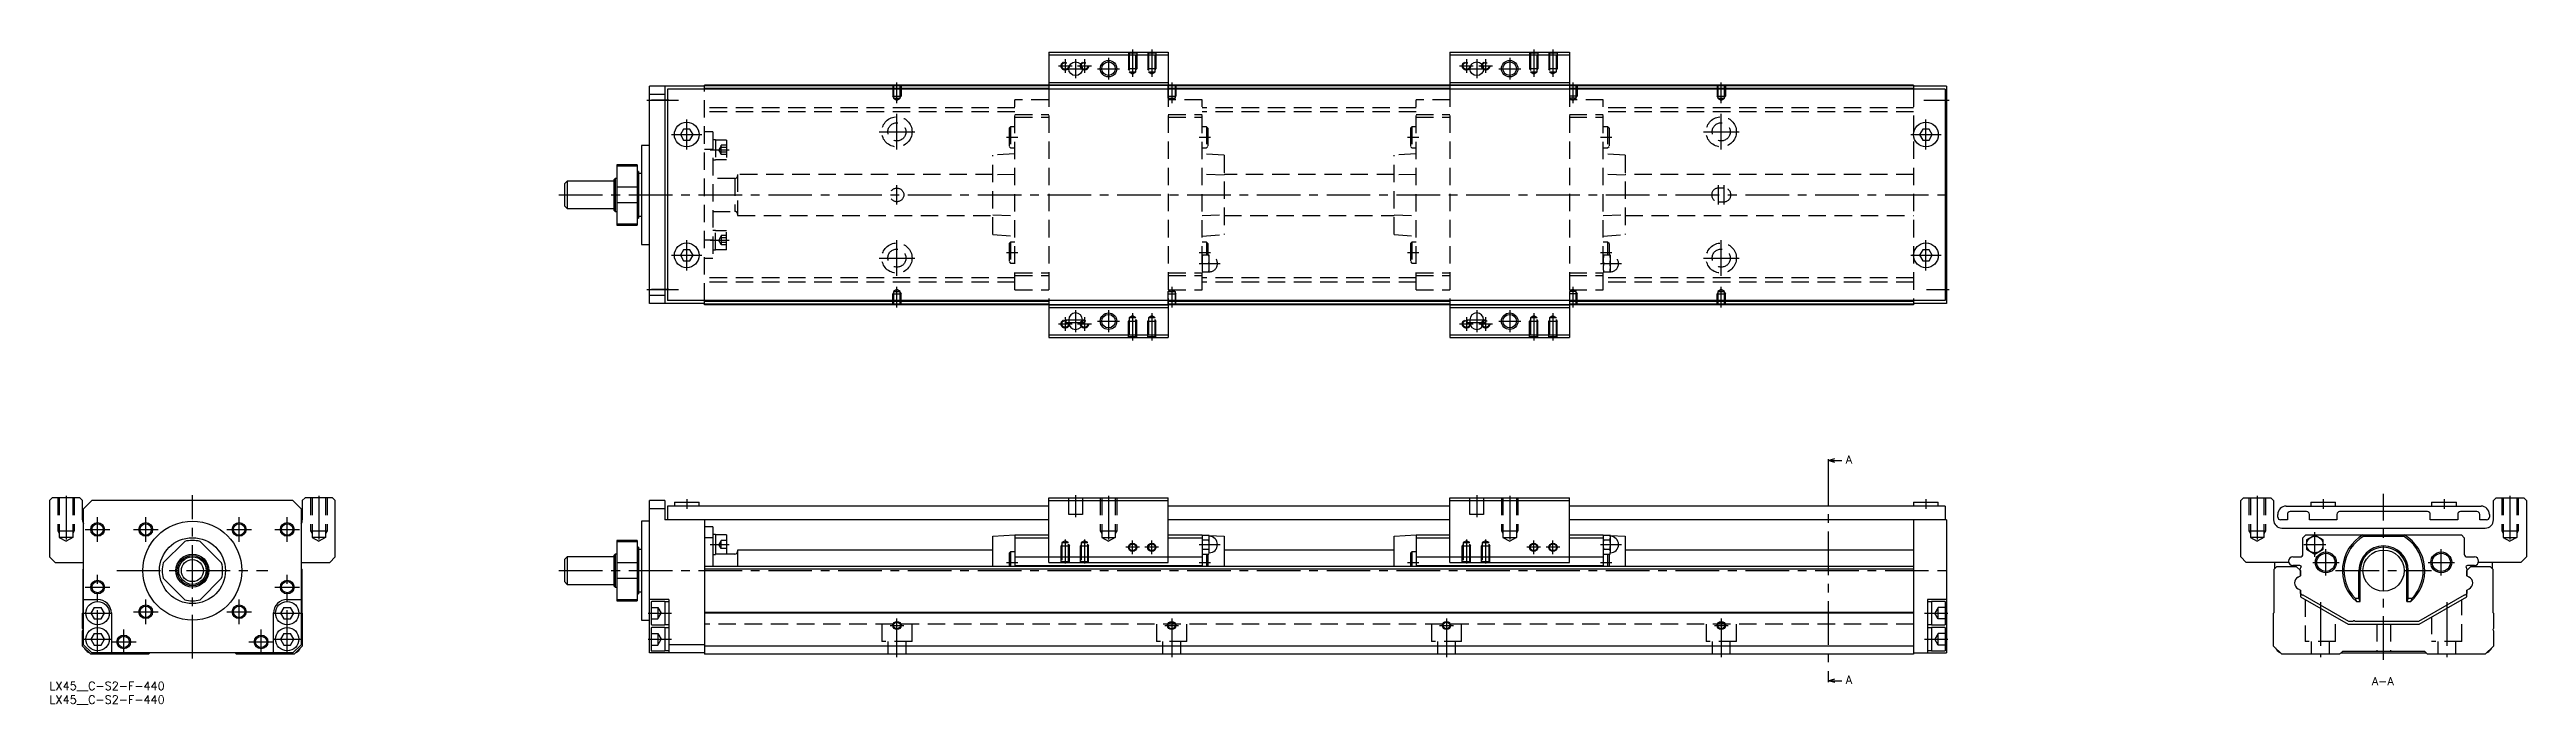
# Model space of a CAD drawing. Extents: x 0 to 901, y -8 to 230.
import ezdxf

# ---------------------------------------------------------------- set-up
doc = ezdxf.new("R2010")
doc.units = 0
doc.header["$LTSCALE"] = 0.5
doc.linetypes.add('CENTER', pattern=[50.8, 31.75, -6.35, 6.35, -6.35])
doc.linetypes.add('DASHED', pattern=[19.05, 12.7, -6.35])
for name, color, linetype in [('MSM_CENTER', 1, 'CENTER'), ('MSM_CONTINUOUS', 7, 'CONTINUOUS'), ('MSM_DASHED', 4, 'DASHED'), ('MSM_NARROW', 5, 'CONTINUOUS'), ('MSM_PART_NUMBER', 7, 'CONTINUOUS')]:
    doc.layers.add(name, color=color, linetype=linetype)
doc.styles.get("Standard").update_dxf_attribs({"font": 'txt.shx', "height": 3, "bigfont": 'bigfont.shx'})

msp = doc.modelspace()

# ---------------------------------------------------------------- texts
at = {"layer": 'MSM_PART_NUMBER'}
for s, p in [('A', (653.69, 79.49)), ('A', (653.69, -0.75)), ('A-A', (845.18, -1.28))]:
    msp.add_text(s, height=3, dxfattribs=at).set_placement(p)

# ---------------------------------------------------------------- blocks, each defined once
blk = doc.blocks.new('*U3')
at = {"layer": 'MSM_PART_NUMBER'}
blk.add_text('LX45__C-S2-F-440', height=3, dxfattribs=at).set_placement((0, -3))
blk = doc.blocks.new('*U4')
at = {"layer": 'MSM_PART_NUMBER'}
blk.add_text('LX45__C-S2-F-440', height=3, dxfattribs=at).set_placement((0, -8))

# ---------------------------------------------------------------- linework, layer by layer
at = {"layer": 'MSM_CENTER'}
for p, q in [((369.65, 226.88), (369.65, 221.88)), ((373.4, 226.88), (373.4, 219.88)), ((376.65, 226.88), (376.65, 221.88)), ((385.4, 227.38), (385.4, 219.38)), ((394.15, 230.38), (394.15, 220.47)), ((401.15, 230.38), (401.15, 220.47)), ((515.65, 226.88), (515.65, 221.88)), ((519.4, 226.88), (519.4, 219.88)), ((522.65, 226.88), (522.65, 221.88)), ((531.4, 227.38), (531.4, 219.38)), ((540.15, 230.38), (540.15, 220.47)), ((547.15, 230.38), (547.15, 220.47)), ((308.4, 210.87), (308.4, 218.38)), ((367.15, 224.38), (372.15, 224.38)), ((369.9, 223.38), (376.9, 223.38)), ((374.15, 224.38), (379.15, 224.38)), ((381.4, 223.38), (389.4, 223.38)), ((408.4, 218.38), (408.4, 210.87)), ((513.15, 224.38), (518.15, 224.38)), ((515.9, 223.38), (522.9, 223.38)), ((520.15, 224.38), (525.15, 224.38)), ((527.4, 223.38), (535.4, 223.38)), ((554.4, 218.38), (554.4, 210.87)), ((608.4, 210.87), (608.4, 218.38)), ((217.4, 211.88), (228.9, 211.88)), ((682.07, 211.88), (691.4, 211.88)), ((226.4, 199.38), (237.4, 199.38)), ((231.9, 193.88), (231.9, 204.88)), ((301.9, 200.38), (314.9, 200.38)), ((308.4, 193.88), (308.4, 206.88)), ((348.25, 198.38), (352.35, 198.38)), ((418.45, 198.38), (422.55, 198.38)), ((494.25, 198.38), (498.35, 198.38)), ((564.45, 198.38), (568.55, 198.38)), ((601.9, 200.38), (614.9, 200.38)), ((608.4, 193.88), (608.4, 206.88)), ((677.4, 199.38), (688.4, 199.38)), ((682.9, 193.88), (682.9, 204.88)), ((240.4, 193.83), (247.4, 193.83)), ((308.4, 173.88), (308.4, 180.88)), ((607.4, 173.88), (607.4, 180.88)), ((609.4, 173.88), (609.4, 180.88)), ((185.4, 177.38), (692.4, 177.38)), ((226.4, 155.38), (237.4, 155.38)), ((231.9, 149.88), (231.9, 160.88)), ((240.4, 160.92), (247.4, 160.92)), ((301.9, 154.38), (314.9, 154.38)), ((308.4, 147.88), (308.4, 160.88)), ((348.25, 156.38), (352.35, 156.38)), ((418.45, 156.38), (422.55, 156.38)), ((494.25, 156.38), (498.35, 156.38)), ((564.45, 156.38), (568.55, 156.38)), ((601.9, 154.38), (614.9, 154.38)), ((608.4, 147.88), (608.4, 160.88)), ((677.4, 155.38), (688.4, 155.38)), ((682.9, 149.88), (682.9, 160.88)), ((418.45, 152.38), (426.05, 152.38)), ((564.45, 152.38), (572.05, 152.38)), ((217.4, 142.88), (228.9, 142.88)), ((308.4, 136.38), (308.4, 143.89)), ((373.4, 135.38), (373.4, 127.38)), ((385.4, 135.38), (385.4, 127.38)), ((408.4, 143.89), (408.4, 136.38)), ((519.4, 135.38), (519.4, 127.38)), ((531.4, 135.38), (531.4, 127.38)), ((554.4, 143.89), (554.4, 136.38)), ((608.4, 136.38), (608.4, 143.89)), ((683.07, 142.88), (691.4, 142.88)), ((367.15, 130.38), (372.15, 130.38)), ((369.65, 132.88), (369.65, 127.88)), ((369.9, 131.88), (376.9, 131.88)), ((369.9, 130.88), (376.9, 130.88)), ((374.15, 130.38), (379.15, 130.38)), ((376.65, 132.88), (376.65, 127.88)), ((381.4, 131.38), (389.4, 131.38)), ((394.15, 134.29), (394.15, 124.38)), ((401.15, 134.29), (401.15, 124.38)), ((513.15, 130.38), (518.15, 130.38)), ((515.65, 132.88), (515.65, 127.88)), ((515.9, 131.88), (522.9, 131.88)), ((515.9, 130.88), (522.9, 130.88)), ((520.15, 130.38), (525.15, 130.38)), ((522.65, 132.88), (522.65, 127.88)), ((527.4, 131.38), (535.4, 131.38)), ((540.15, 134.29), (540.15, 124.38)), ((547.15, 134.29), (547.15, 124.38)), ((647.27, 80.12), (647.27, 0.88)), ((6, 67.76), (6, 50.18)), ((52, 8.5), (52, 68)), ((98, 67.76), (98, 50.18)), ((231.9, 66.5), (231.9, 63)), ((373.4, 68), (373.4, 60)), ((385.4, 67.76), (385.4, 50.18)), ((519.4, 68), (519.4, 60)), ((531.4, 67.76), (531.4, 50.18)), ((682.9, 66.5), (682.9, 63)), ((803.44, 67.76), (803.44, 50.18)), ((827.44, 66.5), (827.44, 63)), ((849.44, 8), (849.44, 68.5)), ((871.44, 66.5), (871.44, 63)), ((895.44, 67.76), (895.44, 50.18)), ((13, 55.5), (22, 55.5)), ((17.5, 51), (17.5, 60)), ((30.5, 55.5), (39.5, 55.5)), ((35, 51), (35, 60)), ((64.5, 55.5), (73.5, 55.5)), ((69, 51), (69, 60)), ((82, 55.5), (91, 55.5)), ((86.5, 51), (86.5, 60)), ((824.44, 45.54), (824.44, 54.46)), ((240.4, 50), (247.4, 50)), ((369.65, 51.81), (369.65, 43.1)), ((376.65, 51.81), (376.65, 43.1)), ((396.65, 49), (391.65, 49)), ((394.15, 46.5), (394.15, 51.5)), ((403.65, 49), (398.65, 49)), ((401.15, 46.5), (401.15, 51.5)), ((418.45, 50), (426.05, 50)), ((515.65, 51.81), (515.65, 43.1)), ((522.65, 51.81), (522.65, 43.1)), ((542.65, 49), (537.65, 49)), ((540.15, 46.5), (540.15, 51.5)), ((549.65, 49), (544.65, 49)), ((547.15, 46.5), (547.15, 51.5)), ((564.45, 50), (572.05, 50)), ((820.44, 50), (828.44, 50)), ((828.44, 38.7), (828.44, 48.3)), ((870.44, 38.7), (870.44, 48.3)), ((17.5, 10.25), (17.5, 39)), ((24.5, 40.5), (79.5, 40.5)), ((86.5, 10.25), (86.5, 39)), ((185.4, 40.5), (692.4, 40.5)), ((348.25, 43.5), (352.35, 43.5)), ((418.45, 43.5), (422.55, 43.5)), ((494.25, 43.5), (498.35, 43.5)), ((564.45, 43.5), (568.55, 43.5)), ((823.64, 43.5), (833.24, 43.5)), ((831.94, 40.5), (866.94, 40.5)), ((865.64, 43.5), (875.24, 43.5)), ((13, 34.5), (22, 34.5)), ((35, 21), (35, 30)), ((69, 21), (69, 30)), ((82, 34.5), (91, 34.5)), ((826.44, 28.97), (826.44, 9)), ((872.44, 28.97), (872.44, 9)), ((12.25, 25), (22.75, 25)), ((27, 10), (27, 19)), ((30.5, 25.5), (39.5, 25.5)), ((64.5, 25.5), (73.5, 25.5)), ((77, 10), (77, 19)), ((81.25, 25), (91.75, 25)), ((217.9, 25), (226.4, 25)), ((305.9, 20.5), (310.9, 20.5)), ((308.4, 9), (308.4, 23)), ((405.9, 20.5), (410.9, 20.5)), ((408.4, 23), (408.4, 9)), ((505.9, 20.5), (510.9, 20.5)), ((508.4, 23), (508.4, 9)), ((605.9, 20.5), (610.9, 20.5)), ((608.4, 23), (608.4, 9)), ((682.4, 25), (690.9, 25)), ((12.25, 15.5), (22.75, 15.5)), ((22.5, 14.5), (31.5, 14.5)), ((72.5, 14.5), (81.5, 14.5)), ((81.25, 15.5), (91.75, 15.5)), ((217.9, 15.5), (226.4, 15.5)), ((682.4, 15.5), (690.9, 15.5))]:
    msp.add_line(p, q, dxfattribs=at)
at = {"layer": 'MSM_CONTINUOUS'}
for p, q in [((363.65, 229.38), (363.65, 215.88)), ((363.65, 229.38), (407.15, 229.38)), ((363.65, 228.38), (407.15, 228.38)), ((407.15, 229.38), (407.15, 215.88)), ((509.65, 229.38), (509.65, 215.88)), ((509.65, 229.38), (553.15, 229.38)), ((509.65, 228.38), (553.15, 228.38)), ((553.15, 229.38), (553.15, 215.88)), ((238.4, 216.98), (218.4, 216.98)), ((218.4, 137.78), (218.4, 216.98)), ((223.9, 216.98), (223.9, 137.78)), ((678.4, 217.38), (238.4, 217.38)), ((238.4, 215.88), (238.4, 217.38)), ((363.65, 217.18), (238.4, 217.18)), ((363.65, 218.38), (407.15, 218.38)), ((363.65, 217.38), (407.15, 217.38)), ((509.65, 217.18), (407.15, 217.18)), ((509.65, 218.38), (553.15, 218.38)), ((509.65, 217.38), (553.15, 217.38)), ((678.4, 217.18), (553.15, 217.18)), ((678.4, 217.38), (678.4, 215.88)), ((690.4, 216.98), (678.4, 216.98)), ((690.4, 216.98), (690.4, 137.78)), ((223.9, 213.98), (218.4, 213.98)), ((689.9, 215.88), (224.9, 215.88)), ((224.9, 215.88), (224.9, 138.88)), ((363.65, 216.18), (238.4, 216.18)), ((509.65, 216.18), (407.15, 216.18)), ((678.4, 216.18), (553.15, 216.18)), ((689.9, 215.88), (689.9, 138.88)), ((230.74, 201.38), (229.59, 199.38)), ((229.59, 199.38), (230.74, 197.38)), ((233.05, 201.38), (230.74, 201.38)), ((234.2, 199.38), (233.05, 201.38)), ((233.05, 197.38), (234.2, 199.38)), ((681.74, 201.38), (680.59, 199.38)), ((680.59, 199.38), (681.74, 197.38)), ((684.05, 201.38), (681.74, 201.38)), ((685.2, 199.38), (684.05, 201.38)), ((684.05, 197.38), (685.2, 199.38)), ((215.4, 195.38), (215.4, 159.38)), ((218.4, 195.38), (215.4, 195.38)), ((230.74, 197.38), (233.05, 197.38)), ((681.74, 197.38), (684.05, 197.38)), ((188.4, 182.38), (187.4, 181.38)), ((187.4, 181.38), (187.4, 173.38)), ((188.4, 182.38), (188.4, 172.38)), ((205.4, 182.38), (188.4, 182.38)), ((205.9, 183.38), (205.4, 182.88)), ((205.4, 182.88), (205.4, 171.88)), ((205.9, 183.38), (205.9, 171.38)), ((206.4, 183.38), (205.9, 183.38)), ((213.9, 188.38), (206.4, 188.38)), ((206.4, 188.38), (206.4, 166.38)), ((206.4, 188.01), (213.9, 188.01)), ((213.9, 188.38), (213.9, 166.38)), ((214.4, 185.88), (213.9, 185.88)), ((214.4, 185.88), (214.4, 168.88)), ((215.4, 185.13), (214.4, 185.13)), ((187.4, 173.38), (188.4, 172.38)), ((188.4, 172.38), (205.4, 172.38)), ((205.4, 171.88), (205.9, 171.38)), ((205.9, 171.38), (206.4, 171.38)), ((213.9, 180.17), (206.4, 180.17)), ((206.4, 174.58), (213.9, 174.58)), ((213.9, 166.74), (206.4, 166.74)), ((206.4, 166.38), (213.9, 166.38)), ((213.9, 168.88), (214.4, 168.88)), ((214.4, 169.63), (215.4, 169.63)), ((215.4, 159.38), (218.4, 159.38)), ((230.74, 157.38), (229.59, 155.38)), ((229.59, 155.38), (230.74, 153.38)), ((233.05, 157.38), (230.74, 157.38)), ((230.74, 153.38), (233.05, 153.38)), ((234.2, 155.38), (233.05, 157.38)), ((233.05, 153.38), (234.2, 155.38)), ((681.74, 157.38), (680.59, 155.38)), ((680.59, 155.38), (681.74, 153.38)), ((684.05, 157.38), (681.74, 157.38)), ((681.74, 153.38), (684.05, 153.38)), ((685.2, 155.38), (684.05, 157.38)), ((684.05, 153.38), (685.2, 155.38)), ((223.9, 140.78), (218.4, 140.78)), ((238.4, 137.78), (218.4, 137.78)), ((689.9, 138.88), (224.9, 138.88)), ((238.4, 137.38), (238.4, 138.88)), ((363.65, 138.58), (238.4, 138.58)), ((363.65, 137.58), (238.4, 137.58)), ((678.4, 137.38), (238.4, 137.38)), ((363.65, 138.88), (363.65, 125.38)), ((363.65, 137.38), (407.15, 137.38)), ((363.65, 136.38), (407.15, 136.38)), ((407.15, 138.88), (407.15, 125.38)), ((509.65, 138.58), (407.15, 138.58)), ((509.65, 137.58), (407.15, 137.58)), ((509.65, 138.88), (509.65, 125.38)), ((509.65, 137.38), (553.15, 137.38)), ((509.65, 137.38), (553.15, 137.38)), ((509.65, 136.38), (553.15, 136.38)), ((553.15, 138.88), (553.15, 125.38)), ((678.4, 138.58), (553.15, 138.58)), ((678.4, 137.58), (553.15, 137.58)), ((678.4, 138.88), (678.4, 137.38)), ((690.4, 137.78), (678.4, 137.78)), ((363.65, 126.38), (407.15, 126.38)), ((370.9, 131.88), (370.9, 130.88)), ((375.9, 130.88), (375.9, 131.88)), ((509.65, 126.38), (553.15, 126.38)), ((516.9, 131.88), (516.9, 130.88)), ((521.9, 130.88), (521.9, 131.88)), ((363.65, 125.38), (407.15, 125.38)), ((509.65, 125.38), (553.15, 125.38)), ((647.27, 80.62), (649.77, 81.29)), ((647.27, 81.12), (647.27, 80.12)), ((647.27, 80.62), (652.27, 80.62)), ((649.77, 79.95), (647.27, 80.62)), ((1, 67), (0, 66)), ((0, 66), (0, 45.5)), ((11, 67), (1, 67)), ((12, 66), (11, 67)), ((12, 59), (12, 66)), ((15.4, 66), (12.4, 63)), ((88.6, 66), (15.4, 66)), ((91.6, 63), (88.6, 66)), ((93, 67), (92, 66)), ((92, 66), (92, 59)), ((103, 67), (93, 67)), ((104, 66), (103, 67)), ((104, 45.5), (104, 66)), ((223.9, 66), (218.4, 66)), ((218.4, 10.5), (218.4, 66)), ((223.9, 66), (223.9, 59)), ((224.9, 64), (224.9, 59)), ((363.65, 64), (224.9, 64)), ((227.4, 65.5), (227.4, 64)), ((227.4, 65.5), (236.4, 65.5)), ((236.4, 64), (236.4, 65.5)), ((363.65, 67), (407.15, 67)), ((363.65, 43.5), (363.65, 67)), ((363.65, 66), (407.15, 66)), ((407.15, 43.5), (407.15, 67)), ((509.65, 64), (407.15, 64)), ((509.65, 67), (553.15, 67)), ((509.65, 43.5), (509.65, 67)), ((509.65, 66), (553.15, 66)), ((553.15, 43.5), (553.15, 67)), ((689.9, 64), (553.15, 64)), ((678.4, 65.5), (678.4, 64)), ((678.4, 65.5), (687.4, 65.5)), ((687.4, 64), (687.4, 65.5)), ((689.9, 64), (689.9, 59)), ((797.44, 66), (798.44, 67)), ((797.44, 45.5), (797.44, 66)), ((798.44, 67), (808.44, 67)), ((808.44, 67), (809.44, 66)), ((809.44, 66), (809.44, 59)), ((813.94, 64), (884.94, 64)), ((822.94, 65.5), (831.94, 65.5)), ((822.94, 65.5), (822.94, 64)), ((831.94, 64), (831.94, 65.5)), ((866.94, 65.5), (875.94, 65.5)), ((866.94, 65.5), (866.94, 64)), ((875.94, 64), (875.94, 65.5)), ((889.44, 66), (890.44, 67)), ((889.44, 59), (889.44, 66)), ((890.44, 67), (900.44, 67)), ((900.44, 67), (901.44, 66)), ((901.44, 66), (901.44, 45.5)), ((12.4, 13.5), (12.4, 63)), ((91.6, 63), (91.6, 13.5)), ((218.4, 58.5), (215.4, 58.5)), ((215.4, 58.5), (215.4, 22.5)), ((223.9, 63), (218.4, 63)), ((363.65, 59), (223.9, 59)), ((238.4, 59), (238.4, 10)), ((241.4, 56.5), (238.4, 56.5)), ((241.4, 56.5), (241.4, 42)), ((509.65, 59), (407.15, 59)), ((690.4, 59), (553.15, 59)), ((678.4, 59), (678.4, 10)), ((690.4, 59), (690.4, 10.5)), ((810.94, 60), (810.94, 61)), ((814.44, 59), (811.94, 59)), ((812.44, 56), (886.44, 56)), ((814.44, 61), (814.44, 59)), ((821.44, 62), (815.44, 62)), ((822.44, 59), (822.44, 61)), ((832.44, 59), (822.44, 59)), ((832.44, 61), (832.44, 59)), ((865.44, 62), (833.44, 62)), ((866.44, 59), (866.44, 61)), ((876.44, 59), (866.44, 59)), ((876.44, 61), (876.44, 59)), ((883.44, 62), (877.44, 62)), ((884.44, 59), (884.44, 61)), ((886.94, 59), (884.44, 59)), ((887.94, 61), (887.94, 60)), ((0, 45.5), (2, 43.5)), ((41.36, 43.3), (49.2, 51.14)), ((54.8, 51.14), (62.64, 43.3)), ((102, 43.5), (104, 45.5)), ((188.4, 45.5), (187.4, 44.5)), ((205.4, 45.5), (188.4, 45.5)), ((188.4, 45.5), (188.4, 35.5)), ((205.9, 46.5), (205.4, 46)), ((205.4, 46), (205.4, 35)), ((206.4, 46.5), (205.9, 46.5)), ((205.9, 46.5), (205.9, 34.5)), ((213.9, 51.5), (206.4, 51.5)), ((206.4, 51.5), (206.4, 29.5)), ((206.4, 51.14), (213.9, 51.14)), ((213.9, 51.5), (213.9, 29.5)), ((214.4, 49), (213.9, 49)), ((214.4, 49), (214.4, 32)), ((215.4, 48.25), (214.4, 48.25)), ((241.4, 52.5), (238.4, 52.5)), ((242.4, 53.65), (241.4, 53.65)), ((241.4, 46.35), (242.4, 46.35)), ((242.4, 53.65), (242.4, 46.35)), ((246.4, 53.5), (242.4, 53.5)), ((249.4, 46.5), (242.4, 46.5)), ((246.4, 53.5), (246.4, 46.5)), ((250.4, 48), (250.4, 42)), ((343.35, 48), (250.4, 48)), ((343.35, 53), (351.35, 53.5)), ((343.35, 42), (343.35, 53)), ((349.75, 47.3), (349.25, 46.8)), ((349.25, 46.8), (349.25, 42)), ((351.35, 47.3), (349.75, 47.3)), ((349.75, 47.3), (349.75, 42)), ((351.35, 53.5), (363.65, 53.5)), ((351.35, 53.5), (351.35, 42)), ((351.35, 52.5), (363.65, 52.5)), ((351.35, 45.5), (419.45, 45.5)), ((407.15, 53.5), (419.45, 53.5)), ((407.15, 52.5), (419.45, 52.5)), ((419.45, 53.5), (420.02, 53.46)), ((419.45, 53.5), (419.45, 42)), ((419.57, 53.46), (419.45, 53)), ((419.45, 52.41), (419.45, 52.6)), ((419.45, 47), (419.57, 46.54)), ((419.57, 53.46), (421.92, 53.46)), ((419.57, 51.73), (421.92, 51.73)), ((419.57, 48.27), (421.92, 48.27)), ((419.57, 46.54), (421.92, 46.54)), ((421.05, 46.54), (421.05, 42)), ((421.55, 46.54), (421.55, 42)), ((422.05, 53), (421.92, 53.46)), ((421.92, 46.54), (422.05, 47)), ((421.95, 53.34), (427.45, 53)), ((422.05, 47), (422.05, 53)), ((427.45, 53), (427.45, 42)), ((489.35, 48), (427.45, 48)), ((489.35, 53), (497.35, 53.5)), ((489.35, 42), (489.35, 53)), ((495.75, 47.3), (495.25, 46.8)), ((495.25, 46.8), (495.25, 42)), ((497.35, 47.3), (495.75, 47.3)), ((495.75, 47.3), (495.75, 42)), ((497.35, 53.5), (509.65, 53.5)), ((497.35, 53.5), (497.35, 42)), ((497.35, 52.5), (509.65, 52.5)), ((497.35, 45.5), (565.45, 45.5)), ((553.15, 53.5), (565.45, 53.5)), ((553.15, 52.5), (565.45, 52.5)), ((565.45, 53.5), (566.02, 53.46)), ((565.45, 53.5), (565.45, 42)), ((565.57, 53.46), (565.45, 53)), ((565.45, 52.41), (565.45, 52.6)), ((565.45, 47), (565.57, 46.54)), ((565.57, 53.46), (567.92, 53.46)), ((565.57, 51.73), (567.92, 51.73)), ((565.57, 48.27), (567.92, 48.27)), ((565.57, 46.54), (567.92, 46.54)), ((567.05, 46.54), (567.05, 42)), ((567.55, 46.54), (567.55, 42)), ((568.05, 53), (567.92, 53.46)), ((567.92, 46.54), (568.05, 47)), ((567.95, 53.34), (573.45, 53)), ((568.05, 47), (568.05, 53)), ((573.45, 53), (573.45, 42)), ((678.4, 48), (573.45, 48)), ((799.44, 43.5), (797.44, 45.5)), ((816.39, 45.5), (819.09, 45.5)), ((820.09, 52.5), (821.09, 53.5)), ((820.09, 46.5), (820.09, 52.5)), ((821.09, 53.5), (877.79, 53.5)), ((824.44, 53.46), (821.44, 51.73)), ((821.44, 51.73), (821.44, 48.27)), ((821.44, 48.27), (824.44, 46.54)), ((827.44, 51.73), (824.44, 53.46)), ((824.44, 46.54), (827.44, 48.27)), ((827.44, 48.27), (827.44, 51.73)), ((841.96, 53.5), (842.21, 53)), ((842.21, 53), (856.67, 53)), ((856.67, 53), (856.93, 53.5)), ((877.79, 53.5), (878.79, 52.5)), ((878.79, 52.5), (878.79, 46.5)), ((879.79, 45.5), (882.49, 45.5)), ((901.44, 45.5), (899.44, 43.5)), ((2, 43.5), (12.4, 43.5)), ((12.2, 41), (12.4, 41.2)), ((12.2, 25.2), (12.2, 41)), ((49.2, 29.86), (41.36, 37.7)), ((62.64, 37.7), (54.8, 29.86)), ((91.6, 43.5), (102, 43.5)), ((91.6, 41.2), (91.8, 41)), ((91.8, 41), (91.8, 25.2)), ((187.4, 44.5), (187.4, 36.5)), ((187.4, 36.5), (188.4, 35.5)), ((213.9, 43.3), (206.4, 43.3)), ((206.4, 37.7), (213.9, 37.7)), ((678.4, 42), (238.4, 42)), ((678.4, 41), (238.4, 41)), ((351.35, 42.4), (419.45, 42.4)), ((363.65, 43.5), (407.15, 43.5)), ((497.35, 42.4), (565.45, 42.4)), ((509.65, 43.5), (553.15, 43.5)), ((814.91, 43.5), (799.44, 43.5)), ((809.64, 41), (810.64, 42)), ((809.64, 25.2), (809.64, 41)), ((809.84, 41.2), (809.84, 43.5)), ((810.64, 42), (817.69, 42)), ((818.69, 42.4), (816.39, 42.4)), ((817.69, 42), (819.19, 40.5)), ((819.19, 38.61), (818.3, 38.1)), ((819.14, 40.55), (819.14, 41.2)), ((819.19, 40.5), (819.19, 38.61)), ((840.44, 30.44), (840.44, 40.5)), ((840.94, 29.22), (840.94, 40.5)), ((857.94, 29.22), (857.94, 40.5)), ((858.44, 30.44), (858.44, 40.5)), ((879.69, 40.5), (881.19, 42)), ((879.74, 40.55), (879.69, 40.5)), ((879.69, 40.5), (879.69, 38.61)), ((879.69, 38.61), (879.69, 40.5)), ((880.59, 38.1), (879.69, 38.61)), ((879.74, 41.2), (879.74, 40.55)), ((882.49, 42.4), (880.19, 42.4)), ((881.19, 42), (888.24, 42)), ((899.44, 43.5), (883.98, 43.5)), ((888.24, 42), (889.24, 41)), ((889.04, 41.2), (889.04, 43.5)), ((889.24, 41), (889.24, 25.2)), ((12.4, 30), (17.5, 30)), ((16.27, 27.12), (15.05, 25)), ((16.27, 27.12), (18.73, 27.12)), ((19.95, 25), (18.73, 27.12)), ((85.27, 27.12), (84.05, 25)), ((85.27, 27.12), (87.73, 27.12)), ((86.5, 30), (91.6, 30)), ((88.95, 25), (87.73, 27.12)), ((188.4, 35.5), (205.4, 35.5)), ((205.4, 35), (205.9, 34.5)), ((205.9, 34.5), (206.4, 34.5)), ((213.9, 29.86), (206.4, 29.86)), ((206.4, 29.5), (213.9, 29.5)), ((213.9, 32), (214.4, 32)), ((214.4, 32.75), (215.4, 32.75)), ((225.4, 30), (218.4, 30)), ((218.9, 29), (218.9, 21)), ((223.9, 29.25), (219.15, 29.25)), ((223.9, 29.25), (223.9, 20.75)), ((225.4, 29.15), (223.9, 29.15)), ((225.4, 30), (225.4, 10.5)), ((683.4, 30), (683.4, 10.5)), ((690.4, 30), (683.4, 30)), ((684.9, 29.15), (683.4, 29.15)), ((689.9, 29.25), (684.9, 29.25)), ((684.9, 29.25), (684.9, 20.75)), ((689.9, 29.25), (689.9, 20.75)), ((818.3, 33.9), (819.19, 33.39)), ((819.19, 33.39), (819.19, 31)), ((819.19, 31), (836.51, 21)), ((820.14, 31.61), (819.94, 31.61)), ((836.78, 22), (820.14, 31.61)), ((839.08, 30.44), (840.44, 30.44)), ((839.55, 29.22), (840.94, 29.22)), ((840.94, 29.22), (840.44, 30.44)), ((858.44, 30.44), (857.94, 29.22)), ((857.94, 29.22), (859.33, 29.22)), ((858.44, 30.44), (859.8, 30.44)), ((878.74, 31.61), (862.1, 22)), ((862.37, 21), (879.69, 31)), ((878.94, 31.61), (878.74, 31.61)), ((879.69, 33.39), (880.59, 33.9)), ((879.69, 33.39), (879.69, 32.13)), ((879.69, 31), (879.69, 33.39)), ((12, 25), (12.2, 25.2)), ((12, 19.4), (12, 25)), ((12, 13), (12, 18.6)), ((15.05, 25), (16.27, 22.88)), ((16.27, 22.88), (18.73, 22.88)), ((18.73, 22.88), (19.95, 25)), ((22.5, 25), (22.5, 10.5)), ((81.5, 10.5), (81.5, 25)), ((84.05, 25), (85.27, 22.88)), ((85.27, 22.88), (87.73, 22.88)), ((87.73, 22.88), (88.95, 25)), ((91.8, 25.2), (92, 25)), ((92, 25), (92, 13)), ((215.4, 22.5), (218.4, 22.5)), ((218.9, 19.5), (218.9, 11.5)), ((219.15, 20.75), (223.9, 20.75)), ((223.9, 19.75), (219.15, 19.75)), ((223.9, 20.85), (225.4, 20.85)), ((223.9, 19.75), (223.9, 11.25)), ((225.4, 19.65), (223.9, 19.65)), ((678.4, 25.2), (238.4, 25.2)), ((678.4, 25), (238.4, 25)), ((683.4, 20.85), (684.9, 20.85)), ((684.9, 19.65), (683.4, 19.65)), ((684.9, 20.75), (689.9, 20.75)), ((689.9, 19.75), (684.9, 19.75)), ((684.9, 19.75), (684.9, 11.25)), ((689.9, 19.75), (689.9, 11.25)), ((809.44, 25), (809.64, 25.2)), ((809.44, 13), (809.44, 25)), ((836.51, 21), (862.37, 21)), ((838.29, 22), (836.78, 22)), ((862.1, 22), (839.09, 22)), ((889.24, 25.2), (889.44, 25)), ((889.44, 25), (889.44, 19.4)), ((889.44, 18.6), (889.44, 13)), ((15, 10), (12, 13)), ((15.4, 10.5), (12.4, 13.5)), ((36, 10), (15, 10)), ((16.27, 17.62), (15.05, 15.5)), ((15.05, 15.5), (16.27, 13.38)), ((88.6, 10.5), (15.4, 10.5)), ((16.27, 17.62), (18.73, 17.62)), ((16.27, 13.38), (18.73, 13.38)), ((19.95, 15.5), (18.73, 17.62)), ((18.73, 13.38), (19.95, 15.5)), ((36.5, 10.5), (36, 10)), ((68, 10), (67.5, 10.5)), ((89, 10), (68, 10)), ((85.27, 17.62), (84.05, 15.5)), ((84.05, 15.5), (85.27, 13.38)), ((85.27, 17.62), (87.73, 17.62)), ((85.27, 13.38), (87.73, 13.38)), ((88.95, 15.5), (87.73, 17.62)), ((87.73, 13.38), (88.95, 15.5)), ((91.6, 13.5), (88.6, 10.5)), ((92, 13), (89, 10)), ((238.4, 10.5), (218.4, 10.5)), ((219.15, 11.25), (223.9, 11.25)), ((223.9, 11.35), (225.4, 11.35)), ((238.4, 13.5), (225.4, 13.5)), ((678.4, 13), (238.4, 13)), ((678.4, 10), (238.4, 10)), ((678.4, 10.5), (690.4, 10.5)), ((683.4, 11.35), (684.9, 11.35)), ((684.9, 11.25), (689.9, 11.25)), ((812.44, 10), (809.44, 13)), ((833.44, 10), (812.44, 10)), ((834.44, 11), (833.44, 10)), ((833.94, 10.5), (864.94, 10.5)), ((864.44, 11), (834.44, 11)), ((865.44, 10), (864.44, 11)), ((886.44, 10), (865.44, 10)), ((889.44, 13), (886.44, 10)), ((647.27, 0.38), (649.77, 1.05)), ((647.27, 0.88), (647.27, -0.12)), ((647.27, 0.38), (652.27, 0.38)), ((649.77, -0.29), (647.27, 0.38))]:
    msp.add_line(p, q, dxfattribs=at)
for centre, radius in [((373.4, 223.38), 2.5), ((385.4, 223.38), 2.46), ((519.4, 223.38), 2.5), ((531.4, 223.38), 2.46), ((231.9, 199.38), 4.5), ((682.9, 199.38), 4.5), ((231.9, 155.38), 4.5), ((682.9, 155.38), 4.5), ((385.4, 131.38), 2.46), ((531.4, 131.38), 2.46), ((17.5, 55.5), 2.07), ((35, 55.5), 2.07), ((52, 40.5), 18), ((69, 55.5), 2.07), ((86.5, 55.5), 2.07), ((52, 40.5), 12), ((52, 40.5), 6), ((52, 40.5), 5.5), ((52, 40.5), 5), ((394.15, 49), 1.23), ((401.15, 49), 1.23), ((540.15, 49), 1.23), ((547.15, 49), 1.23), ((824.44, 50), 3), ((828.44, 43.5), 3.8), ((828.44, 43.5), 3.3), ((849.44, 40.5), 7.5), ((870.44, 43.5), 3.8), ((870.44, 43.5), 3.3), ((17.5, 34.5), 2.07), ((52, 40.5), 4), ((86.5, 34.5), 2.07), ((17.5, 25), 4.25), ((35, 25.5), 2.07), ((69, 25.5), 2.07), ((86.5, 25), 4.25), ((17.5, 15.5), 4.25), ((86.5, 15.5), 4.25), ((308.4, 20.5), 1.23), ((408.4, 20.5), 1.23), ((508.4, 20.5), 1.23), ((608.4, 20.5), 1.23), ((27, 14.5), 2.07), ((77, 14.5), 2.07)]:
    msp.add_circle(centre, radius, dxfattribs=at)
for centre, radius, start, end in [((373.4, 131.88), 2.5, 0, 180), ((373.4, 130.88), 2.5, 180, 0), ((519.4, 131.88), 2.5, 0, 180), ((519.4, 130.88), 2.5, 180, 0), ((813.94, 61), 3, 90, 180), ((884.94, 61), 3, 0, 90), ((15, 59), 3, 180, 209.92525), ((89, 59), 3, 330.07238, 0), ((812.44, 59), 3, 180, 270), ((811.94, 60), 1, 180, 270), ((815.44, 61), 1, 90, 180), ((821.44, 61), 1, 0, 90), ((833.44, 61), 1, 90, 180), ((865.44, 61), 1, 0, 90), ((877.44, 61), 1, 90, 180), ((883.44, 61), 1, 0, 90), ((886.44, 59), 3, 270, 0), ((886.94, 60), 1, 270, 0), ((52, 40.5), 11, 75.27264, 104.72736), ((249.4, 47.5), 1, 270, 0), ((422.75, 52.57), 3.31, 164.22771, 179.4294), ((422.75, 52.63), 3.31, 180.57378, 195.76911), ((432.33, 49.95), 12.89, 172.03062, 179.75617), ((432.9, 50.1), 13.46, 180.40698, 187.80623), ((422.75, 47.37), 3.31, 164.22771, 179.4294), ((422.75, 47.44), 3.31, 180.57378, 195.76911), ((418.74, 52.56), 3.31, 0.57378, 15.76911), ((418.74, 52.63), 3.31, 344.22771, 359.4294), ((409.06, 49.94), 12.98, 0.27192, 7.94129), ((408.59, 50.1), 13.46, 352.19377, 359.59302), ((418.74, 47.37), 3.31, 0.57378, 15.76911), ((418.74, 47.43), 3.31, 344.22771, 359.4294), ((422.05, 50), 3, 270, 90), ((568.75, 52.57), 3.31, 164.22771, 179.4294), ((568.75, 52.63), 3.31, 180.57378, 195.76911), ((578.33, 49.95), 12.89, 172.03062, 179.75617), ((578.9, 50.1), 13.46, 180.40698, 187.80623), ((568.75, 47.37), 3.31, 164.22771, 179.4294), ((568.75, 47.44), 3.31, 180.57378, 195.76911), ((564.74, 52.56), 3.31, 0.57378, 15.76911), ((564.74, 52.63), 3.31, 344.22771, 359.4294), ((555.06, 49.94), 12.98, 0.27192, 7.94129), ((554.59, 50.1), 13.46, 352.19377, 359.59302), ((564.74, 47.37), 3.31, 0.57378, 15.76911), ((564.74, 47.43), 3.31, 344.22771, 359.4294), ((568.05, 50), 3, 270, 90), ((816.39, 43.95), 1.55, 90, 270), ((819.09, 46.5), 1, 270, 0), ((849.44, 40.5), 15, 119.92643, 228.76392), ((849.44, 40.5), 14.44, 120.05097, 224.15139), ((849.44, 40.5), 9, 0, 180), ((849.44, 40.5), 8.5, 0, 180), ((849.44, 40.5), 14.44, 315.84861, 59.94903), ((849.44, 40.5), 15, 311.23608, 60.07357), ((879.79, 46.5), 1, 180, 270), ((882.49, 43.95), 1.55, 270, 90), ((52, 40.5), 11, 165.27264, 194.72736), ((52, 40.5), 11, 345.27264, 14.72736), ((819.6, 35.85), 2.6, 120.00003, 176.58933), ((818.69, 41.4), 1, 30.09191, 90), ((819.94, 41.2), 0.8, 118.74892, 180), ((880.19, 41.4), 1, 90, 149.90809), ((878.94, 41.2), 0.8, 0, 61.25108), ((879.29, 35.85), 2.6, 3.41067, 59.99996), ((17.5, 25), 5, 0, 90), ((52, 40.5), 11, 255.27264, 284.72736), ((86.5, 25), 5, 90, 180), ((219.15, 29), 0.25, 90, 180), ((819.6, 36.15), 2.6, 183.41067, 239.99996), ((819.94, 32.41), 0.8, 200.36413, 270), ((851.67, 34.62), 13.26, 198.36858, 204.03004), ((847.15, 34.65), 13.33, 335.98509, 341.61629), ((878.94, 32.41), 0.8, 270, 339.62763), ((879.29, 36.15), 2.6, 300.00004, 356.58933), ((11.7, 19), 0.5, 306.8699, 53.1301), ((219.15, 21), 0.25, 180, 270), ((219.15, 19.5), 0.25, 90, 180), ((838.69, 21.7), 0.5, 36.8699, 143.1301), ((889.74, 19), 0.5, 126.8699, 233.1301), ((15.4, 13.5), 3, 201.81505, 248.18495), ((88.6, 13.5), 3, 291.81368, 338.18632), ((219.15, 11.5), 0.25, 180, 270), ((812.84, 13.5), 3, 201.81368, 248.18632), ((886.04, 13.5), 3, 291.81505, 338.18495)]:
    msp.add_arc(centre, radius, start, end, dxfattribs=at)
at = {"layer": 'MSM_DASHED'}
for p, q in [((392.65, 229.38), (392.92, 229.1)), ((392.65, 229.38), (392.65, 223.38)), ((392.92, 229.1), (392.92, 222.18)), ((392.92, 229.1), (395.38, 229.1)), ((395.38, 229.1), (395.65, 229.38)), ((395.38, 222.18), (395.38, 229.1)), ((395.65, 229.38), (395.65, 223.38)), ((399.65, 229.38), (399.92, 229.1)), ((399.65, 229.38), (399.65, 223.38)), ((399.92, 229.1), (399.92, 222.18)), ((399.92, 229.1), (402.38, 229.1)), ((402.38, 229.1), (402.65, 229.38)), ((402.38, 222.18), (402.38, 229.1)), ((402.65, 229.38), (402.65, 223.38)), ((538.65, 229.38), (538.92, 229.1)), ((538.65, 229.38), (538.65, 223.38)), ((538.92, 229.1), (538.92, 222.18)), ((538.92, 229.1), (541.38, 229.1)), ((541.38, 229.1), (541.65, 229.38)), ((541.38, 222.18), (541.38, 229.1)), ((541.65, 229.38), (541.65, 223.38)), ((545.65, 229.38), (545.92, 229.1)), ((545.65, 229.38), (545.65, 223.38)), ((545.92, 229.1), (545.92, 222.18)), ((545.92, 229.1), (548.38, 229.1)), ((548.38, 229.1), (548.65, 229.38)), ((548.38, 222.18), (548.38, 229.1)), ((548.65, 229.38), (548.65, 223.38)), ((306.9, 217.38), (306.9, 213.38)), ((307.17, 217.38), (307.17, 212.58)), ((309.63, 212.58), (309.63, 217.38)), ((309.9, 217.38), (309.9, 213.38)), ((407.15, 217.38), (363.65, 217.38)), ((395.65, 223.38), (392.65, 223.38)), ((392.92, 222.91), (392.65, 223.38)), ((392.92, 222.18), (394.15, 221.47)), ((392.92, 222.18), (395.38, 222.18)), ((394.15, 221.47), (395.38, 222.18)), ((395.38, 222.91), (395.65, 223.38)), ((402.65, 223.38), (399.65, 223.38)), ((399.92, 222.91), (399.65, 223.38)), ((399.92, 222.18), (401.15, 221.47)), ((399.92, 222.18), (402.38, 222.18)), ((401.15, 221.47), (402.38, 222.18)), ((402.38, 222.91), (402.65, 223.38)), ((407.17, 212.58), (407.17, 217.38)), ((409.63, 217.38), (409.63, 212.58)), ((409.9, 217.38), (409.9, 213.38)), ((553.15, 217.38), (509.65, 217.38)), ((541.65, 223.38), (538.65, 223.38)), ((538.92, 222.91), (538.65, 223.38)), ((538.92, 222.18), (540.15, 221.47)), ((538.92, 222.18), (541.38, 222.18)), ((540.15, 221.47), (541.38, 222.18)), ((541.38, 222.91), (541.65, 223.38)), ((548.65, 223.38), (545.65, 223.38)), ((545.92, 222.91), (545.65, 223.38)), ((545.92, 222.18), (547.15, 221.47)), ((545.92, 222.18), (548.38, 222.18)), ((547.15, 221.47), (548.38, 222.18)), ((548.38, 222.91), (548.65, 223.38)), ((553.17, 217.38), (553.17, 212.58)), ((555.63, 212.58), (555.63, 217.38)), ((555.9, 217.38), (555.9, 213.38)), ((606.9, 217.38), (606.9, 213.38)), ((607.17, 217.38), (607.17, 212.58)), ((609.63, 212.58), (609.63, 217.38)), ((609.9, 217.38), (609.9, 213.38)), ((225.4, 211.88), (218.4, 211.88)), ((238.4, 138.88), (238.4, 215.88)), ((351.35, 209.13), (238.4, 209.13)), ((351.35, 207.63), (238.4, 207.63)), ((306.9, 213.38), (309.9, 213.38)), ((307.17, 212.91), (306.9, 213.38)), ((307.17, 212.58), (308.4, 211.87)), ((307.17, 212.58), (309.63, 212.58)), ((308.4, 211.87), (309.63, 212.58)), ((309.63, 212.91), (309.9, 213.38)), ((363.65, 211.98), (351.35, 211.98)), ((351.35, 142.78), (351.35, 211.98)), ((363.65, 215.88), (363.65, 138.88)), ((407.15, 215.88), (407.15, 138.88)), ((407.15, 213.38), (409.9, 213.38)), ((407.17, 212.91), (407.15, 212.94)), ((419.45, 211.98), (407.15, 211.98)), ((407.17, 212.58), (409.63, 212.58)), ((408.4, 211.87), (407.17, 212.58)), ((409.63, 212.58), (408.4, 211.87)), ((409.63, 212.91), (409.9, 213.38)), ((419.45, 142.78), (419.45, 211.98)), ((497.35, 209.13), (419.45, 209.13)), ((497.35, 207.63), (419.45, 207.63)), ((509.65, 211.98), (497.35, 211.98)), ((497.35, 142.78), (497.35, 211.98)), ((509.65, 215.88), (509.65, 138.88)), ((553.15, 215.88), (553.15, 138.88)), ((555.9, 213.38), (553.15, 213.38)), ((553.17, 212.91), (553.15, 212.94)), ((565.45, 211.98), (553.15, 211.98)), ((555.63, 212.58), (553.17, 212.58)), ((553.17, 212.58), (554.4, 211.87)), ((554.4, 211.87), (555.63, 212.58)), ((555.63, 212.91), (555.9, 213.38)), ((565.45, 142.78), (565.45, 211.98)), ((678.4, 209.13), (565.45, 209.13)), ((678.4, 207.63), (565.45, 207.63)), ((606.9, 213.38), (609.9, 213.38)), ((607.17, 212.91), (606.9, 213.38)), ((607.17, 212.58), (609.63, 212.58)), ((607.17, 212.58), (608.4, 211.87)), ((608.4, 211.87), (609.63, 212.58)), ((609.63, 212.91), (609.9, 213.38)), ((678.4, 215.88), (678.4, 138.88)), ((241.4, 200.38), (238.4, 200.38)), ((241.4, 200.38), (241.4, 154.38)), ((349.75, 202.18), (349.25, 201.68)), ((349.25, 201.68), (349.25, 195.08)), ((349.75, 202.18), (349.75, 194.58)), ((351.35, 202.18), (349.75, 202.18)), ((351.35, 206.73), (363.65, 206.73)), ((351.35, 205.73), (363.65, 205.73)), ((407.15, 206.73), (419.45, 206.73)), ((407.15, 205.73), (419.45, 205.73)), ((421.05, 202.18), (419.45, 202.18)), ((421.05, 202.18), (421.05, 194.58)), ((421.55, 201.68), (421.05, 202.18)), ((421.55, 201.68), (421.55, 195.08)), ((495.75, 202.18), (495.25, 201.68)), ((495.25, 201.68), (495.25, 195.08)), ((495.75, 202.18), (495.75, 194.58)), ((497.35, 202.18), (495.75, 202.18)), ((497.35, 206.73), (509.65, 206.73)), ((497.35, 205.73), (509.65, 205.73)), ((553.15, 206.73), (565.45, 206.73)), ((553.15, 205.73), (565.45, 205.73)), ((567.05, 202.18), (565.45, 202.18)), ((567.05, 202.18), (567.05, 194.58)), ((567.55, 201.68), (567.05, 202.18)), ((567.55, 201.68), (567.55, 195.08)), ((241.4, 193.9), (238.4, 193.9)), ((242.4, 197.48), (241.4, 197.48)), ((241.4, 190.18), (242.4, 190.18)), ((242.4, 197.48), (242.4, 190.18)), ((246.4, 197.33), (242.4, 197.33)), ((242.4, 190.33), (246.4, 190.33)), ((244.4, 195.33), (243.53, 193.83)), ((244.4, 192.33), (243.53, 193.83)), ((244.4, 192.1), (244.4, 195.56)), ((246.4, 195.56), (244.4, 195.56)), ((246.4, 194.7), (244.4, 194.7)), ((246.4, 192.96), (244.4, 192.96)), ((246.4, 192.1), (244.4, 192.1)), ((246.4, 197.33), (246.4, 190.33)), ((351.35, 192.38), (343.35, 191.82)), ((343.35, 162.93), (343.35, 191.82)), ((349.25, 195.08), (349.75, 194.58)), ((349.75, 194.58), (351.35, 194.58)), ((419.45, 194.58), (421.05, 194.58)), ((427.45, 191.82), (419.45, 192.38)), ((421.05, 194.58), (421.55, 195.08)), ((427.45, 191.82), (427.45, 162.93)), ((497.35, 192.38), (489.35, 191.82)), ((489.35, 162.93), (489.35, 191.82)), ((495.25, 195.08), (495.75, 194.58)), ((495.75, 194.58), (497.35, 194.58)), ((565.45, 194.58), (567.05, 194.58)), ((573.45, 191.82), (565.45, 192.38)), ((567.05, 194.58), (567.55, 195.08)), ((573.45, 191.82), (573.45, 162.93)), ((249.4, 183.38), (241.4, 183.38)), ((249.4, 183.38), (249.4, 171.38)), ((250.4, 184.88), (250.4, 169.88)), ((343.35, 184.88), (250.4, 184.88)), ((351.35, 184.86), (343.35, 184.61)), ((427.45, 184.61), (419.45, 184.86)), ((489.35, 184.88), (427.45, 184.88)), ((497.35, 184.86), (489.35, 184.61)), ((573.45, 184.61), (565.45, 184.86)), ((678.4, 184.88), (573.45, 184.88)), ((241.4, 171.38), (249.4, 171.38)), ((609.4, 179.88), (607.4, 179.88)), ((607.4, 174.88), (609.4, 174.88)), ((241.4, 164.57), (242.4, 164.57)), ((242.4, 157.27), (242.4, 164.57)), ((242.4, 164.42), (246.4, 164.42)), ((244.4, 162.42), (243.53, 160.92)), ((244.4, 162.65), (244.4, 159.19)), ((246.4, 162.65), (244.4, 162.65)), ((246.4, 157.42), (246.4, 164.42)), ((250.4, 169.88), (343.35, 169.88)), ((343.35, 170.14), (351.35, 169.89)), ((343.35, 162.93), (351.35, 162.38)), ((419.45, 169.89), (427.45, 170.14)), ((419.45, 162.38), (427.45, 162.93)), ((427.45, 169.88), (489.35, 169.88)), ((489.35, 170.14), (497.35, 169.89)), ((489.35, 162.93), (497.35, 162.38)), ((565.45, 169.89), (573.45, 170.14)), ((565.45, 162.38), (573.45, 162.93)), ((573.45, 169.88), (678.4, 169.88)), ((241.4, 160.85), (238.4, 160.85)), ((238.4, 154.38), (241.4, 154.38)), ((242.4, 157.27), (241.4, 157.27)), ((246.4, 157.42), (242.4, 157.42)), ((244.4, 159.42), (243.53, 160.92)), ((246.4, 161.79), (244.4, 161.79)), ((246.4, 160.05), (244.4, 160.05)), ((246.4, 159.19), (244.4, 159.19)), ((349.75, 160.18), (349.25, 159.68)), ((349.25, 159.68), (349.25, 153.08)), ((349.75, 160.18), (349.75, 152.58)), ((351.35, 160.18), (349.75, 160.18)), ((421.05, 160.18), (419.45, 160.18)), ((422.05, 155.38), (419.45, 155.38)), ((421.55, 159.68), (421.05, 160.18)), ((421.05, 160.18), (421.05, 155.38)), ((421.55, 159.68), (421.55, 155.38)), ((422.05, 149.38), (422.05, 155.38)), ((495.75, 160.18), (495.25, 159.68)), ((495.25, 159.68), (495.25, 153.08)), ((495.75, 160.18), (495.75, 152.58)), ((497.35, 160.18), (495.75, 160.18)), ((567.05, 160.18), (565.45, 160.18)), ((568.05, 155.38), (565.45, 155.38)), ((567.55, 159.68), (567.05, 160.18)), ((567.05, 160.18), (567.05, 155.38)), ((567.55, 159.68), (567.55, 155.38)), ((568.05, 149.38), (568.05, 155.38)), ((351.35, 147.13), (238.4, 147.13)), ((351.35, 145.63), (238.4, 145.63)), ((349.25, 153.08), (349.75, 152.58)), ((349.75, 152.58), (351.35, 152.58)), ((351.35, 149.03), (363.65, 149.03)), ((351.35, 148.03), (363.65, 148.03)), ((407.15, 149.03), (419.45, 149.03)), ((407.15, 148.03), (419.45, 148.03)), ((419.45, 149.38), (422.05, 149.38)), ((497.35, 147.13), (419.45, 147.13)), ((497.35, 145.63), (419.45, 145.63)), ((419.57, 152.38), (421.92, 152.38)), ((495.25, 153.08), (495.75, 152.58)), ((495.75, 152.58), (497.35, 152.58)), ((497.35, 149.03), (509.65, 149.03)), ((497.35, 148.03), (509.65, 148.03)), ((553.15, 149.03), (565.45, 149.03)), ((553.15, 148.03), (565.45, 148.03)), ((565.45, 149.38), (568.05, 149.38)), ((678.4, 147.13), (565.45, 147.13)), ((678.4, 145.63), (565.45, 145.63)), ((565.57, 152.38), (567.92, 152.38)), ((225.4, 142.88), (218.4, 142.88)), ((307.17, 141.84), (306.9, 141.38)), ((306.9, 137.38), (306.9, 141.38)), ((306.9, 141.38), (309.9, 141.38)), ((308.4, 142.89), (307.17, 142.18)), ((307.17, 142.18), (307.17, 137.38)), ((307.17, 142.18), (309.63, 142.18)), ((309.63, 142.18), (308.4, 142.89)), ((309.63, 137.38), (309.63, 142.18)), ((309.63, 141.84), (309.9, 141.38)), ((309.9, 137.38), (309.9, 141.38)), ((351.35, 142.78), (363.65, 142.78)), ((407.15, 137.38), (363.65, 137.38)), ((407.15, 142.78), (419.45, 142.78)), ((407.17, 141.84), (407.15, 141.81)), ((407.15, 141.38), (409.9, 141.38)), ((407.17, 142.18), (408.4, 142.89)), ((407.17, 142.18), (409.63, 142.18)), ((407.17, 137.38), (407.17, 142.18)), ((408.4, 142.89), (409.63, 142.18)), ((409.63, 142.18), (409.63, 137.38)), ((409.63, 141.84), (409.9, 141.38)), ((409.9, 137.38), (409.9, 141.38)), ((497.35, 142.78), (509.65, 142.78)), ((553.15, 137.38), (509.65, 137.38)), ((553.15, 142.78), (565.45, 142.78)), ((553.17, 141.84), (553.15, 141.81)), ((555.9, 141.38), (553.15, 141.38)), ((554.4, 142.89), (553.17, 142.18)), ((555.63, 142.18), (553.17, 142.18)), ((553.17, 142.18), (553.17, 137.38)), ((555.63, 142.18), (554.4, 142.89)), ((555.63, 137.38), (555.63, 142.18)), ((555.63, 141.84), (555.9, 141.38)), ((555.9, 137.38), (555.9, 141.38)), ((607.17, 141.84), (606.9, 141.38)), ((606.9, 141.38), (609.9, 141.38)), ((606.9, 137.38), (606.9, 141.38)), ((608.4, 142.89), (607.17, 142.18)), ((607.17, 142.18), (609.63, 142.18)), ((607.17, 142.18), (607.17, 137.38)), ((609.63, 142.18), (608.4, 142.89)), ((609.63, 137.38), (609.63, 142.18)), ((609.63, 141.84), (609.9, 141.38)), ((609.9, 137.38), (609.9, 141.38)), ((392.92, 131.84), (392.65, 131.38)), ((392.65, 125.38), (392.65, 131.38)), ((392.65, 131.38), (395.65, 131.38)), ((394.15, 133.29), (392.92, 132.58)), ((392.92, 132.58), (392.92, 125.65)), ((395.38, 132.58), (392.92, 132.58)), ((395.38, 132.58), (394.15, 133.29)), ((395.38, 125.65), (395.38, 132.58)), ((395.38, 131.84), (395.65, 131.38)), ((395.65, 125.38), (395.65, 131.38)), ((399.92, 131.84), (399.65, 131.38)), ((399.65, 125.38), (399.65, 131.38)), ((399.65, 131.38), (402.65, 131.38)), ((401.15, 133.29), (399.92, 132.58)), ((399.92, 132.58), (399.92, 125.65)), ((402.38, 132.58), (399.92, 132.58)), ((402.38, 132.58), (401.15, 133.29)), ((402.38, 125.65), (402.38, 132.58)), ((402.38, 131.84), (402.65, 131.38)), ((402.65, 125.38), (402.65, 131.38)), ((538.92, 131.84), (538.65, 131.38)), ((538.65, 125.38), (538.65, 131.38)), ((538.65, 131.38), (541.65, 131.38)), ((540.15, 133.29), (538.92, 132.58)), ((538.92, 132.58), (538.92, 125.65)), ((541.38, 132.58), (538.92, 132.58)), ((541.38, 132.58), (540.15, 133.29)), ((541.38, 125.65), (541.38, 132.58)), ((541.38, 131.84), (541.65, 131.38)), ((541.65, 125.38), (541.65, 131.38)), ((545.92, 131.84), (545.65, 131.38)), ((545.65, 125.38), (545.65, 131.38)), ((545.65, 131.38), (548.65, 131.38)), ((547.15, 133.29), (545.92, 132.58)), ((545.92, 132.58), (545.92, 125.65)), ((548.38, 132.58), (545.92, 132.58)), ((548.38, 132.58), (547.15, 133.29)), ((548.38, 125.65), (548.38, 132.58)), ((548.38, 131.84), (548.65, 131.38)), ((548.65, 125.38), (548.65, 131.38)), ((392.92, 125.65), (392.65, 125.38)), ((395.38, 125.65), (392.92, 125.65)), ((395.65, 125.38), (395.38, 125.65)), ((399.92, 125.65), (399.65, 125.38)), ((402.38, 125.65), (399.92, 125.65)), ((402.65, 125.38), (402.38, 125.65)), ((538.92, 125.65), (538.65, 125.38)), ((541.38, 125.65), (538.92, 125.65)), ((541.65, 125.38), (541.38, 125.65)), ((545.92, 125.65), (545.65, 125.38)), ((548.38, 125.65), (545.92, 125.65)), ((548.65, 125.38), (548.38, 125.65)), ((3, 67), (3, 55)), ((3.54, 67), (3.54, 52.6)), ((8.46, 67), (8.46, 52.6)), ((9, 67), (9, 55)), ((95, 67), (95, 55)), ((95.54, 67), (95.54, 52.6)), ((100.46, 67), (100.46, 52.6)), ((101, 67), (101, 55)), ((370.9, 61), (370.9, 67)), ((375.9, 67), (375.9, 61)), ((382.4, 67), (382.4, 55)), ((382.94, 67), (382.94, 52.6)), ((387.85, 67), (387.85, 52.6)), ((388.4, 67), (388.4, 55)), ((516.9, 61), (516.9, 67)), ((521.9, 67), (521.9, 61)), ((528.4, 67), (528.4, 55)), ((528.94, 67), (528.94, 52.6)), ((533.85, 67), (533.85, 52.6)), ((534.4, 67), (534.4, 55)), ((800.44, 67), (800.44, 55)), ((800.98, 67), (800.98, 52.6)), ((805.9, 67), (805.9, 52.6)), ((806.44, 67), (806.44, 55)), ((827.44, 65.5), (827.44, 63)), ((871.44, 65.5), (871.44, 63)), ((892.44, 67), (892.44, 55)), ((892.98, 67), (892.98, 52.6)), ((897.9, 67), (897.9, 52.6)), ((898.44, 67), (898.44, 55)), ((3, 55), (9, 55)), ((3, 55), (3.54, 54.06)), ((9, 55), (8.46, 54.06)), ((95, 55), (101, 55)), ((95, 55), (95.54, 54.06)), ((101, 55), (100.46, 54.06)), ((375.9, 61), (370.9, 61)), ((382.4, 55), (388.4, 55)), ((382.4, 55), (382.94, 54.06)), ((388.4, 55), (387.85, 54.06)), ((521.9, 61), (516.9, 61)), ((528.4, 55), (534.4, 55)), ((528.4, 55), (528.94, 54.06)), ((534.4, 55), (533.85, 54.06)), ((800.44, 55), (806.44, 55)), ((800.44, 55), (800.98, 54.06)), ((806.44, 55), (805.9, 54.06)), ((892.44, 55), (898.44, 55)), ((892.44, 55), (892.98, 54.06)), ((898.44, 55), (897.9, 54.06)), ((8.46, 52.6), (3.54, 52.6)), ((3.54, 52.6), (6, 51.18)), ((8.46, 52.6), (6, 51.18)), ((100.46, 52.6), (95.54, 52.6)), ((95.54, 52.6), (98, 51.18)), ((100.46, 52.6), (98, 51.18)), ((244.4, 51.5), (243.53, 50)), ((244.4, 48.5), (243.53, 50)), ((244.4, 48.5), (244.4, 51.5)), ((246.4, 51.5), (244.4, 51.5)), ((244.4, 50), (246.4, 50)), ((246.4, 48.5), (244.4, 48.5)), ((368.42, 49.97), (368.15, 49.5)), ((368.15, 43.5), (368.15, 49.5)), ((368.15, 49.5), (371.15, 49.5)), ((369.65, 51.41), (368.42, 50.7)), ((368.42, 50.7), (368.42, 43.77)), ((368.42, 50.7), (370.88, 50.7)), ((370.88, 50.7), (369.65, 51.41)), ((370.88, 43.77), (370.88, 50.7)), ((370.88, 49.97), (371.15, 49.5)), ((371.15, 43.5), (371.15, 49.5)), ((375.42, 49.97), (375.15, 49.5)), ((375.15, 43.5), (375.15, 49.5)), ((375.15, 49.5), (378.15, 49.5)), ((376.65, 51.41), (375.42, 50.7)), ((375.42, 50.7), (377.88, 50.7)), ((375.42, 50.7), (375.42, 43.77)), ((377.88, 50.7), (376.65, 51.41)), ((377.88, 43.77), (377.88, 50.7)), ((377.88, 49.97), (378.15, 49.5)), ((378.15, 43.5), (378.15, 49.5)), ((382.94, 52.6), (387.85, 52.6)), ((382.94, 52.6), (385.4, 51.18)), ((387.85, 52.6), (385.4, 51.18)), ((514.42, 49.97), (514.15, 49.5)), ((514.15, 43.5), (514.15, 49.5)), ((514.15, 49.5), (517.15, 49.5)), ((515.65, 51.41), (514.42, 50.7)), ((514.42, 50.7), (514.42, 43.77)), ((514.42, 50.7), (516.88, 50.7)), ((516.88, 50.7), (515.65, 51.41)), ((516.88, 43.77), (516.88, 50.7)), ((516.88, 49.97), (517.15, 49.5)), ((517.15, 43.5), (517.15, 49.5)), ((521.42, 49.97), (521.15, 49.5)), ((521.15, 43.5), (521.15, 49.5)), ((521.15, 49.5), (524.15, 49.5)), ((522.65, 51.41), (521.42, 50.7)), ((521.42, 50.7), (523.88, 50.7)), ((521.42, 50.7), (521.42, 43.77)), ((523.88, 50.7), (522.65, 51.41)), ((523.88, 43.77), (523.88, 50.7)), ((523.88, 49.97), (524.15, 49.5)), ((524.15, 43.5), (524.15, 49.5)), ((528.94, 52.6), (533.85, 52.6)), ((528.94, 52.6), (531.4, 51.18)), ((533.85, 52.6), (531.4, 51.18)), ((805.9, 52.6), (800.98, 52.6)), ((800.98, 52.6), (803.44, 51.18)), ((805.9, 52.6), (803.44, 51.18)), ((892.98, 52.6), (897.9, 52.6)), ((892.98, 52.6), (895.44, 51.18)), ((897.9, 52.6), (895.44, 51.18)), ((368.42, 43.77), (368.15, 43.5)), ((368.42, 43.77), (370.88, 43.77)), ((371.15, 43.5), (370.88, 43.77)), ((375.42, 43.77), (375.15, 43.5)), ((375.42, 43.77), (377.88, 43.77)), ((378.15, 43.5), (377.88, 43.77)), ((514.42, 43.77), (514.15, 43.5)), ((514.42, 43.77), (516.88, 43.77)), ((517.15, 43.5), (516.88, 43.77)), ((521.42, 43.77), (521.15, 43.5)), ((521.42, 43.77), (523.88, 43.77)), ((524.15, 43.5), (523.88, 43.77)), ((818.3, 38.1), (819.19, 38.61)), ((819.19, 40.5), (819.14, 40.55)), ((819.19, 38.61), (819.19, 40.5)), ((879.69, 38.61), (880.59, 38.1)), ((218.9, 27.12), (221.4, 27.12)), ((221.4, 27.12), (221.4, 22.88)), ((221.4, 27.12), (222.62, 25)), ((687.4, 27.12), (686.17, 25)), ((687.4, 22.88), (687.4, 27.12)), ((689.9, 27.12), (687.4, 27.12)), ((819.19, 32.13), (819.19, 33.39)), ((820.94, 29.99), (820.94, 14.7)), ((877.94, 14.7), (877.94, 29.99)), ((218.9, 25), (221.4, 25)), ((218.9, 22.88), (221.4, 22.88)), ((221.4, 22.88), (222.62, 25)), ((678.4, 21), (238.4, 21)), ((302.9, 21), (302.9, 14.7)), ((313.9, 14.7), (313.9, 21)), ((402.9, 21), (402.9, 14.7)), ((413.9, 14.7), (413.9, 21)), ((502.9, 21), (502.9, 14.7)), ((513.9, 14.7), (513.9, 21)), ((602.9, 21), (602.9, 14.7)), ((613.9, 14.7), (613.9, 21)), ((687.4, 22.88), (686.17, 25)), ((687.4, 25), (689.9, 25)), ((689.9, 22.88), (687.4, 22.88)), ((831.94, 14.7), (831.94, 23.64)), ((846.94, 21), (846.94, 11)), ((851.94, 21), (851.94, 11)), ((866.94, 23.64), (866.94, 14.7)), ((218.9, 17.62), (221.4, 17.62)), ((218.9, 15.5), (221.4, 15.5)), ((218.9, 13.38), (221.4, 13.38)), ((221.4, 17.62), (221.4, 13.38)), ((221.4, 17.62), (222.62, 15.5)), ((221.4, 13.38), (222.62, 15.5)), ((313.9, 14.7), (302.9, 14.7)), ((305.1, 14.7), (305.1, 10)), ((311.7, 10), (311.7, 14.7)), ((413.9, 14.7), (402.9, 14.7)), ((405.1, 14.7), (405.1, 10)), ((411.7, 10), (411.7, 14.7)), ((513.9, 14.7), (502.9, 14.7)), ((505.1, 14.7), (505.1, 10)), ((511.7, 10), (511.7, 14.7)), ((613.9, 14.7), (602.9, 14.7)), ((605.1, 14.7), (605.1, 10)), ((611.7, 10), (611.7, 14.7)), ((687.4, 17.62), (686.17, 15.5)), ((687.4, 13.38), (686.17, 15.5)), ((687.4, 13.38), (687.4, 17.62)), ((689.9, 17.62), (687.4, 17.62)), ((687.4, 15.5), (689.9, 15.5)), ((689.9, 13.38), (687.4, 13.38)), ((831.94, 14.7), (820.94, 14.7)), ((823.14, 14.7), (823.14, 10)), ((829.74, 10), (829.74, 14.7)), ((877.94, 14.7), (866.94, 14.7)), ((869.14, 14.7), (869.14, 10)), ((875.74, 10), (875.74, 14.7))]:
    msp.add_line(p, q, dxfattribs=at)
for centre, radius in [((369.65, 224.38), 1.5), ((369.65, 224.38), 1.23), ((376.65, 224.38), 1.5), ((376.65, 224.38), 1.23), ((515.65, 224.38), 1.5), ((515.65, 224.38), 1.23), ((522.65, 224.38), 1.5), ((522.65, 224.38), 1.23), ((308.4, 200.38), 5.5), ((308.4, 200.38), 3.3), ((608.4, 200.38), 5.5), ((608.4, 200.38), 3.3), ((308.4, 177.38), 2.5), ((308.4, 154.38), 5.5), ((308.4, 154.38), 3.3), ((608.4, 154.38), 5.5), ((608.4, 154.38), 3.3), ((369.65, 130.38), 1.5), ((369.65, 130.38), 1.23), ((376.65, 130.38), 1.5), ((376.65, 130.38), 1.23), ((515.65, 130.38), 1.5), ((515.65, 130.38), 1.23), ((522.65, 130.38), 1.5), ((522.65, 130.38), 1.23)]:
    msp.add_circle(centre, radius, dxfattribs=at)
for centre, radius, start, end in [((249.4, 184.38), 1, 270, 0), ((249.4, 170.38), 1, 0, 90), ((607.4, 177.38), 2.5, 90, 270), ((609.4, 177.38), 2.5, 270, 90), ((429.14, 153.83), 9.69, 170.8086, 179.713), ((429.14, 153.92), 9.7, 180.28862, 189.18978), ((412.35, 153.83), 9.7, 0.28862, 9.18978), ((412.35, 153.92), 9.69, 350.8086, 359.713), ((422.05, 152.38), 3, 270, 90), ((575.14, 153.83), 9.69, 170.8086, 179.713), ((575.14, 153.92), 9.7, 180.28862, 189.18978), ((558.35, 153.83), 9.7, 0.28862, 9.18978), ((558.35, 153.92), 9.69, 350.8086, 359.713), ((568.05, 152.38), 3, 270, 90), ((429.14, 150.83), 9.69, 170.8086, 179.713), ((429.14, 150.92), 9.7, 180.28862, 189.18978), ((412.35, 150.83), 9.7, 0.28862, 9.18978), ((412.35, 150.92), 9.69, 350.8086, 359.713), ((575.14, 150.83), 9.69, 170.8086, 179.713), ((575.14, 150.92), 9.7, 180.28862, 189.18978), ((558.35, 150.83), 9.7, 0.28862, 9.18978), ((558.35, 150.92), 9.69, 350.8086, 359.713)]:
    msp.add_arc(centre, radius, start, end, dxfattribs=at)
at = {"layer": 'MSM_NARROW'}
for centre, radius in [((385.4, 223.38), 3), ((531.4, 223.38), 3), ((385.4, 131.38), 3), ((531.4, 131.38), 3), ((17.5, 55.5), 2.5), ((35, 55.5), 2.5), ((69, 55.5), 2.5), ((86.5, 55.5), 2.5), ((394.15, 49), 1.5), ((401.15, 49), 1.5), ((540.15, 49), 1.5), ((547.15, 49), 1.5), ((17.5, 34.5), 2.5), ((86.5, 34.5), 2.5), ((35, 25.5), 2.5), ((69, 25.5), 2.5), ((308.4, 20.5), 1.5), ((408.4, 20.5), 1.5), ((508.4, 20.5), 1.5), ((608.4, 20.5), 1.5), ((27, 14.5), 2.5), ((77, 14.5), 2.5)]:
    msp.add_circle(centre, radius, dxfattribs=at)

# ---------------------------------------------------------------- block references
at = {"layer": 'MSM_CONTINUOUS'}
for name in ['*U3', '*U4']:
    msp.add_blockref(name, (0, 0), dxfattribs=at)

msp.set_redraw_order([(e.dxf.handle, doc.entitydb.next_handle()) for e in msp.query("TEXT MTEXT ATTDEF DIMENSION ARC_DIMENSION")])  # texts and dimensions are drawn at this point

doc.saveas('drawing.dxf')
